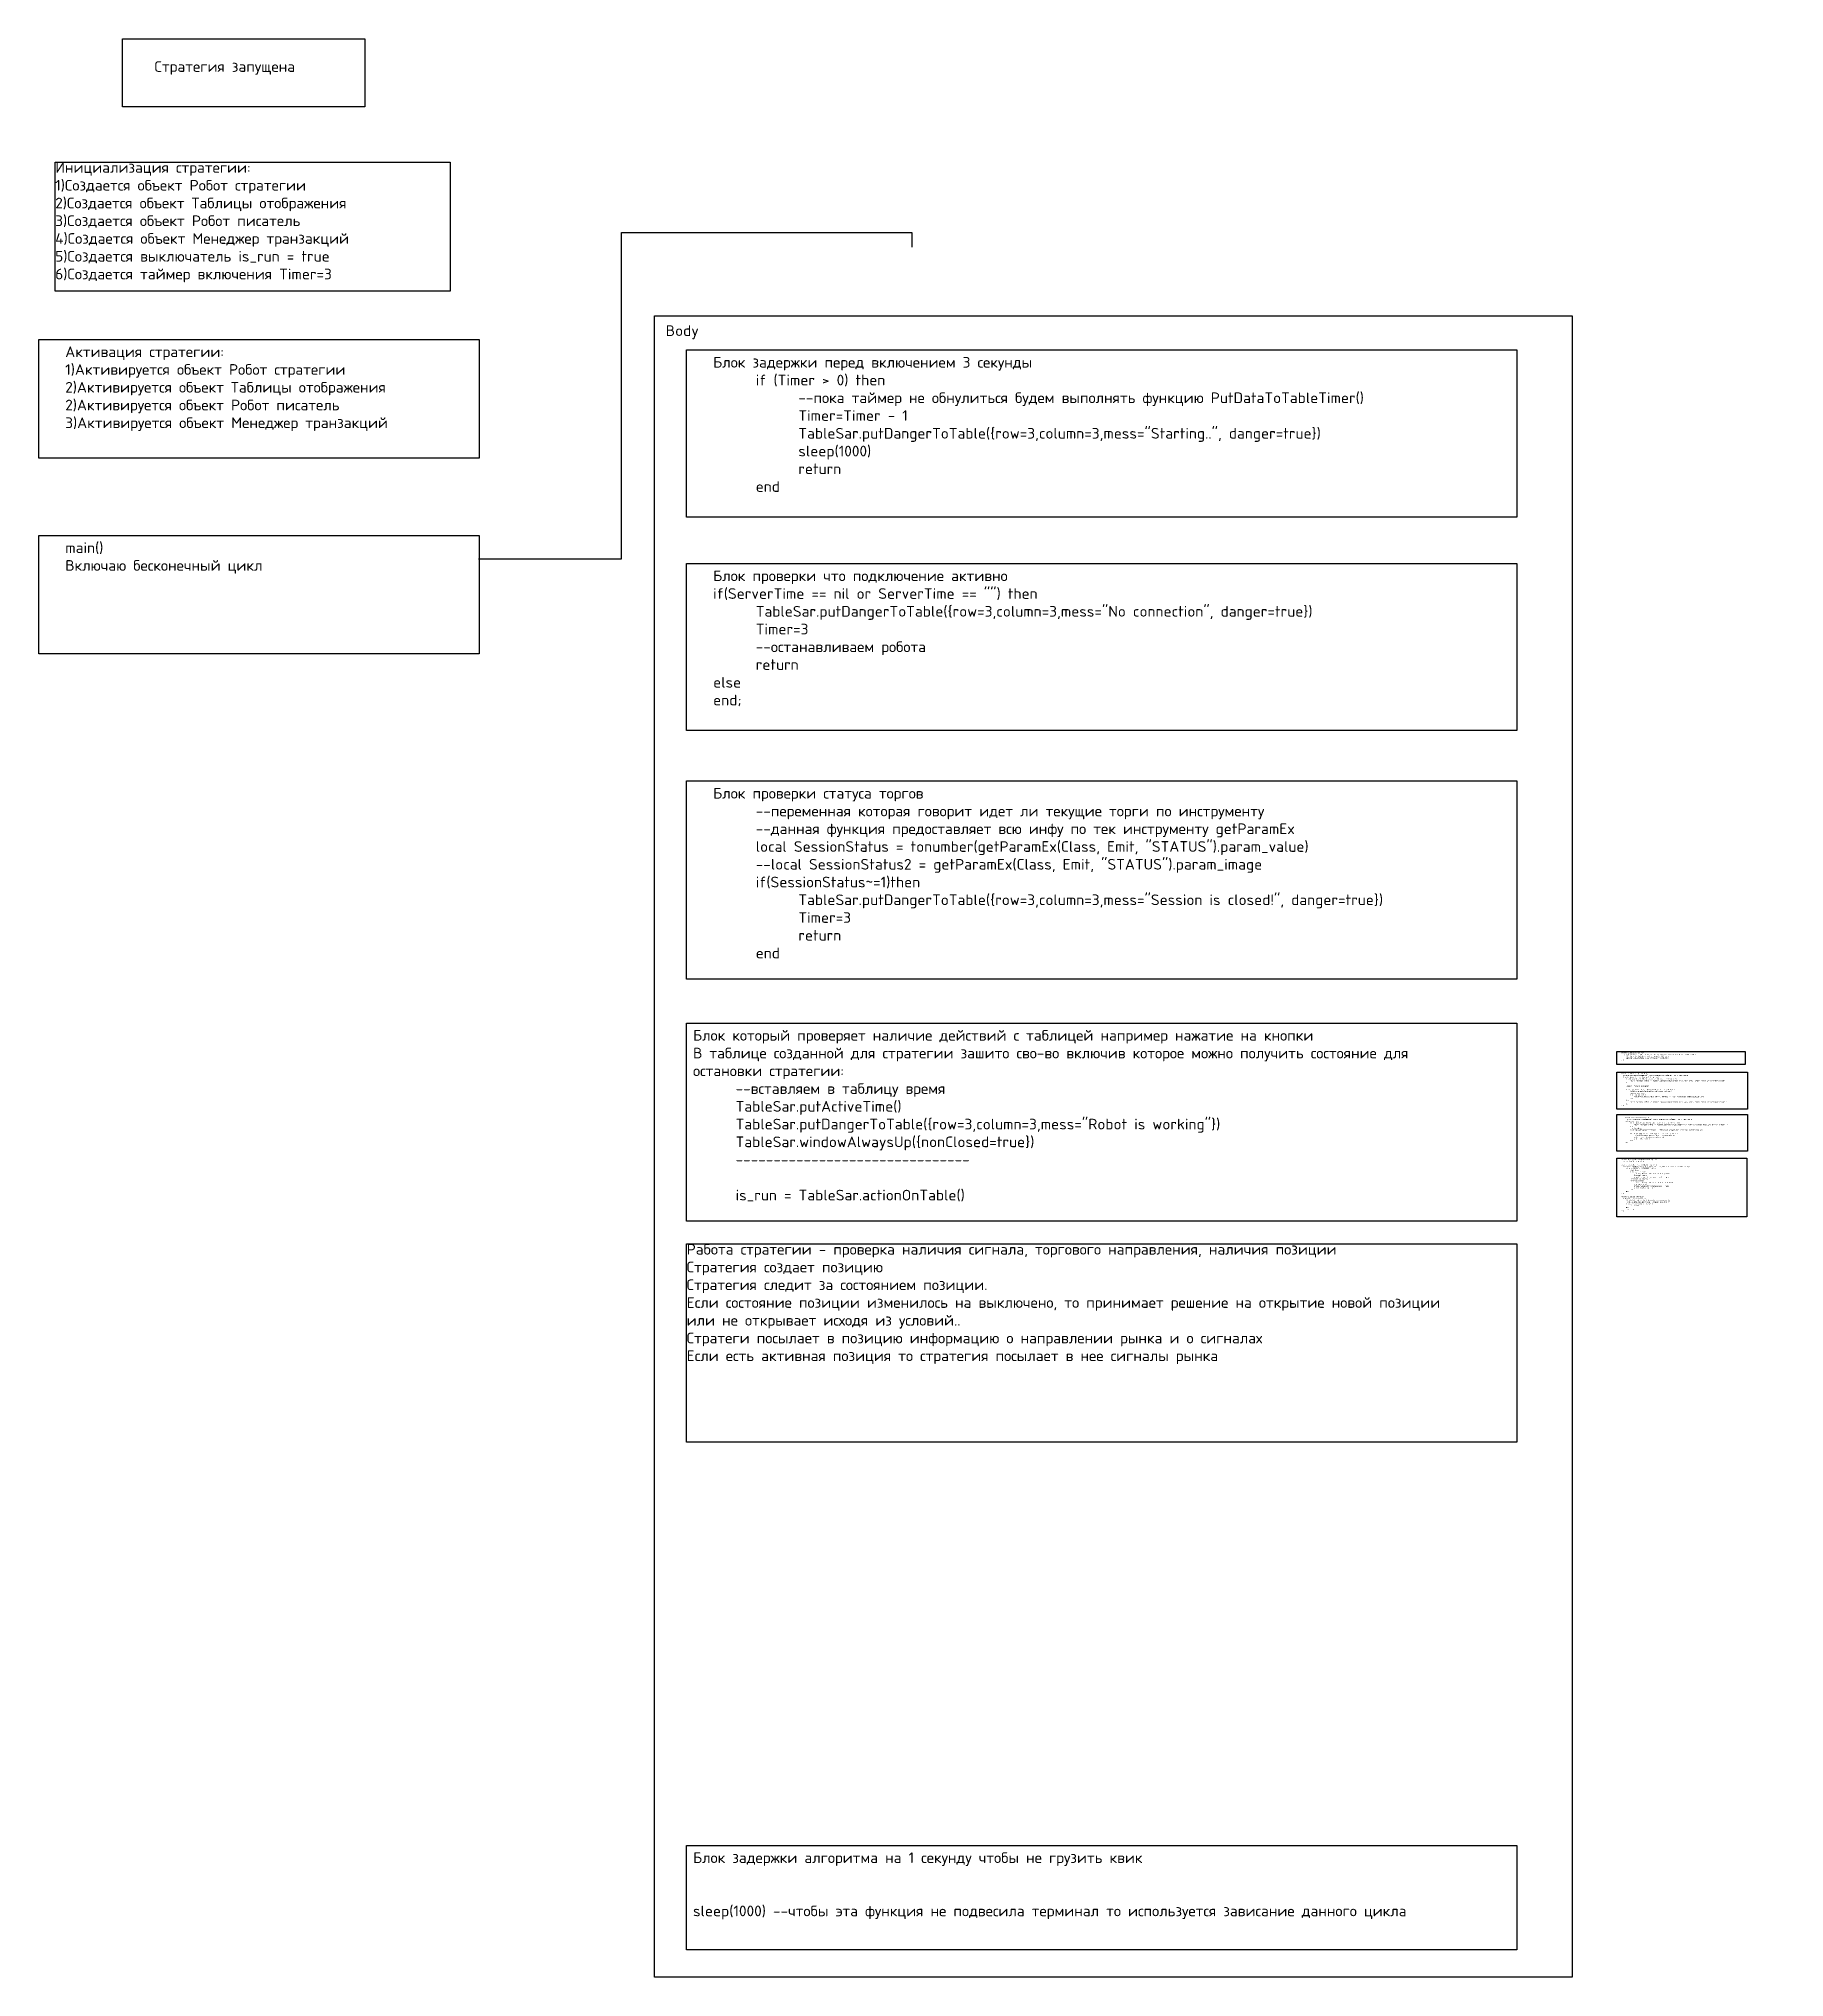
# Model space of a CAD drawing. Header units: metres. Extents: x 5387 to 32417, y 4252 to 8204.
# Drawn here: x 5387 to 7026, y 4526 to 6347 of the extents above; entities that cross this region are included whole.
import ezdxf

# ---------------------------------------------------------------- set-up
doc = ezdxf.new("R2010")
doc.units = ezdxf.units.M
doc.styles.get("Standard").update_dxf_attribs({"font": 'simplex.shx'})

msp = doc.modelspace()

# ---------------------------------------------------------------- texts
at = {"attachment_point": 1}
for s, width, gutter_width, heights, insert, char_height in [('Стратегия запущена', 613, 1, [0], (5495.4, 6325.6), 10), ('Инициализация стратегии:\\P1)Создается объект Робот стратегии\\P2)Создается объект Таблицы отображения\\P3)Создается объект Робот писатель\\P4)Создается объект Менеджер транзакций\\P5)Создается выключатель is_run = true\\P6)Создается таймер включения Timer=3', 361.454, 1, [0], (5402.2, 6230.8), 10), ('Body', 9.343, 1, [0], (5975.5, 6077.6), 10), ('Активация стратегии:\\P1)Активируется объект Робот стратегии\\P2)Активируется объект Таблицы отображения\\P2)Активируется объект Робот писатель\\P3)Активируется объект Менеджер транзакций', 378.896, 1, [0], (5411.6, 6057.8), 10), ('Блок задержки перед включением 3 секунды  \\P^Iif (Timer > 0) then\\P^I^I--пока таймер не обнулиться будем выполнять функцию PutDataToTableTimer()\\P^I^ITimer=Timer - 1\\P^I^ITableSar.putDangerToTable(\\{row=3,column=3,mess="Starting..", danger=true\\})\\P^I^Isleep(1000)\\P^I^Ireturn\\P^Iend', 754.622, 1, [0], (6020.1, 6047.9), 10), ('main()\\PВключаю бесконечный цикл', 388.789, 1, [0], (5411.6, 5873.8), 10), ('Блок проверки что подключение активно  \\Pif(ServerTime == nil or ServerTime == "") then\\P^ITableSar.putDangerToTable(\\{row=3,column=3,mess="No connection", danger=true\\})\\P^ITimer=3\\P^I--останавливаем робота\\P^Ireturn\\Pelse\\Pend;', 754.622, 1, [0], (6020.1, 5847.4), 10), ('Блок проверки статуса торгов \\P^I--переменная которая говорит идет ли текущие торги по инструменту\\P^I--данная функция предоставляет всю инфу по тек инструменту getParamEx\\P^Ilocal SessionStatus = tonumber(getParamEx(Class, Emit, "STATUS").param_value)\\P^I--local SessionStatus2 = getParamEx(Class, Emit, "STATUS").param_image\\P^Iif(SessionStatus~=1)then\\P^I^ITableSar.putDangerToTable(\\{row=3,column=3,mess="Session is closed!", danger=true\\})\\P^I^ITimer=3\\P^I^Ireturn^I\\P^Iend', 754.622, 1, [0], (6020.1, 5643.2), 10), ('Блок который проверяет наличие действий с таблицей например нажатие на кнопки\\PВ таблице созданной для стратегии зашито сво-во включив которое можно получить состояние для остановки стратегии:\\P^I--вставляем в таблицу время \\P^ITableSar.putActiveTime()\\P^ITableSar.putDangerToTable(\\{row=3,column=3,mess="Robot is working"\\})\\P^ITableSar.windowAlwaysUp(\\{nonClosed=true\\})\\P^I-------------------------------\\P^I\\P^Iis_run = TableSar.actionOnTable()', 773.587, 1, [0], (6001.2, 5415.9), 10), ('^Ifunction public:putActiveTime()^I^I\\P^I--функция обновляет время в таблице если есть связь с сервером иначе выводит сообщениеибке\\P^I^ISetCell(private.allocTable,1,2, getInfoParam("SERVERTIME"))\\P^I^ISetCell(private.allocTable,1,3, getInfoParam("TRADEDATE"))^I^I\\P^Iend', 113.586, 1, [0], (6869.3, 5395.1), 1), ('^Ifunction public:putDangerToTable()^I\\P^I--функция выводит подкрашенный текст в нужные поля таблицы - принимает массив\\P^I--\\{row=3, column=3, mess="Message", danger=true\\}\\P^I^Iif (string.lower(type(self)) ~= string.lower("table") and self ~=nil)then\\P^I^I^Ireturn  message("Необходимо подавать данные в виде словаря ключ-значение(\\{row=,column=,mess=\\}) для заполнения полей", 1)^I^I^I\\P^I^Iend\\P^I^I\\P^I^I_danger = false or self.danger\\P^I^I\\P^I^Iif (self.row ~= nil and self.column ~= nil and self.mess ~= nil)then\\P^I^I^ISetCell(private.allocTable,self.row,self.column, self.mess)\\P^I^I^I--подсветка строки\\P^I^I^Iif (_danger==true)then\\P^I^I^I^IHighlight(private.allocTable, self.row, QTABLE_NO_INDEX, RGB(0,20,255), RGB(255,255,255), 500)^I\\P^I^I^Iend\\P^I^Ielse\\P^I^I^Ireturn  message("Необходимо подавать данные в виде словаря ключ-значение(\\{row=,column=,mess=\\}) для заполнения полей", 1)\\P^I^Iend\\P^Iend', 120.01, 1, [0], (6869.3, 5375.5), 1), ('^Ifunction public:windowAlwaysUp()\\P^I--функция выводит подкрашенный текст в нужные поля таблицы - принимает массив\\P^I--\\{nonClosed=true\\}^I\\P^I^Iif (string.lower(type(self)) ~= string.lower("table") and self ~=nil)then\\P^I^I^Ireturn  message("Необходимо подавать данные в виде словаря ключ-значение(\\{nonClosed=true\\}) для заполнения полей", 1)^I^I^I\\P^I^Iend\\P^I^I_nonClosed=true\\P^I^Iif (string.lower(type(self.nonClosed)) == string.lower("boolean"))then _nonClosed=self.nonClosed end\\P^I^I\\P^I^Iif (_nonClosed==true and IsWindowClosed(private.allocTable))then \\P^I^I^I--CreateWindow(private.allocTable) -- создаем таблицу\\P^I^I^Ipublic.initColumnTable(private.listColumns)\\P^I^I^Ipublic.putMainData(\\{\\})\\P^I^Iend^I\\P^Iend', 118.441, 1, [0], (6873, 5334.2), 1), ('^I--свойство остановки главного цикла скрипта\\P^Iprivate.workingMainLoop = true\\P\\P^Ilocal func_on_cell = function(tableID, msg, X, Y)\\P^I--реализация функция обратного вызова для оповещения о нажатии на ячейки таблицы\\P^I^Iif(msg == QTABLE_LBUTTONDBLCLK)then\\P^I^I^Ilocal _mess = ""\\P^I^I^Iif (X==5 and Y==1)then\\P^I^I^I^I_mess = private.funcAddMessage("Робот работает!")\\P^I^I^I^Imessage(_mess, 1)\\P^I^I^I^Iprivate.messages[#private.messages+1] = _mess\\P^I^I^Ielseif(X==5 and Y==3)then^I^I^I^I\\P^I^I^I--кнопка остановки\\P^I^I^I^I_mess = private.funcAddMessage("Робот остановлен!")\\P^I^I^I^Imessage(_mess, 1)\\P^I^I^I^Iprivate.messages[#private.messages+1] = _mess\\P^I^I^I^Iprivate.stopMainLoop = false\\P^I^I^Iend^I^I^I\\P^I^Iend^I^I^I^I^I\\P^Iend\\P^I\\P^Ifunction public:actionOnTable()^I\\P^I--действия с ячейками таблицы\\P^I^ISetTableNotificationCallback(private.allocTable, func_on_cell)\\P^I^I--если нажата клавиша отсановки останавливаю спкрипт\\P^I^Iif (private.stopMainLoop == false) then\\P^I^I^Ireturn false\\P^I^Iend^I^I\\P^I^Ireturn true\\P^Iend', 121.546, 1, [0], (6869.3, 5294.9), 1), ('Работа стратегии - проверка наличия сигнала, торгового направления, наличия позиции\\P\\pxt73;Стратегия создает позицию\\PСтратегия следит за состоянием позиции.\\PЕсли состояние позиции изменилось на выключено, то принимает решение на открытие новой позиции или не открывает исходя из условий..\\PСтратеги посылает в позицию информацию о направлении рынка и о сигналах\\PЕсли есть активная позиция то стратегия посылает в нее сигналы рынка', 779.52, 201, [165.4], (5995.2, 5215), 10), ('Блок задержки алгоритма на 1 секунду чтобы не грузить квик\\P\\P\\Psleep(1000) --чтобы эта функция не подвесила терминал то используется зависание данного цикла', 773.587, 1, [0], (6001.2, 4643.7), 10)]:
    msp.add_mtext_dynamic_manual_height_columns(s, width=width, gutter_width=gutter_width, heights=heights, dxfattribs=dict(at, insert=insert, char_height=char_height))

# ---------------------------------------------------------------- linework, layer by layer
for points in [[(5465.4, 6346.7), (5693.1, 6346.7), (5693.1, 6282.9), (5465.4, 6282.9)], [(5402.2, 6230.8), (5773.1, 6230.8), (5773.1, 6109.8), (5402.2, 6109.8)], [(5965, 6086.5), (6826.9, 6086.5), (6826.9, 4526.4), (5965, 4526.4)], [(5386.7, 6064.3), (5800.4, 6064.3), (5800.4, 5952.9), (5386.7, 5952.9)], [(5995.2, 6054.5), (6774.8, 6054.5), (6774.8, 5897.6), (5995.2, 5897.6)], [(5386.7, 5880.4), (5800.4, 5880.4), (5800.4, 5769), (5386.7, 5769)], [(5995.2, 5854), (6774.8, 5854), (6774.8, 5697.1), (5995.2, 5697.1)], [(5995.2, 5649.8), (6774.8, 5649.8), (6774.8, 5463.7), (5995.2, 5463.7)], [(5995.2, 5422.4), (6774.8, 5422.4), (6774.8, 5236.4), (5995.2, 5236.4)], [(6868.7, 5395.8), (6989.4, 5395.8), (6989.4, 5383.4), (6868.7, 5383.4)], [(6868.7, 5376.2), (6991.5, 5376.2), (6991.5, 5341.5), (6868.7, 5341.5)], [(6868.7, 5336.7), (6991.5, 5336.7), (6991.5, 5302), (6868.7, 5302)], [(6868.7, 5295.5), (6990.9, 5295.5), (6990.9, 5240.4), (6868.7, 5240.4)], [(5995.2, 5215), (6774.8, 5215), (6774.8, 5029), (5995.2, 5029)], [(5995.2, 4650.2), (6774.8, 4650.2), (6774.8, 4552.2), (5995.2, 4552.2)]]:
    msp.add_lwpolyline(points, close=True)
at = {"flags": 128}
for points in [[(5574, 6239.8, 0, 10, 0), (5574, 6259.8, 0, 0, 0), (5574, 6278.5, 0, 0, 0)], [(6206.7, 6101.5, 0, 10, 0), (6206.7, 6121.6, 0, 0, 0), (6206.7, 6151.1, 0, 0, 0)], [(5582.4, 6072.2, 0, 10, 0), (5582.4, 6092.3, 0, 0, 0), (5582.4, 6111, 0, 0, 0)], [(5582.4, 5889.1, 0, 10, 0), (5582.4, 5909.1, 0, 0, 0), (5582.4, 5938.6, 0, 0, 0)], [(6414.7, 5855.9, 0, 10, 0), (6414.7, 5875.9, 0, 0, 0), (6414.7, 5896.7, 0, 0, 0)], [(6414.7, 5650.9, 0, 10, 0), (6414.7, 5670.9, 0, 0, 0), (6414.7, 5694.9, 0, 0, 0)], [(6414.7, 5423.6, 0, 10, 0), (6414.7, 5440.4, 0, 0, 0), (6414.7, 5461.4, 0, 0, 0)], [(6775, 5388.6, 0, 10, 0), (6804.9, 5388.6, 0, 0, 0), (6835.8, 5388.6, 10, 0, 0), (6868.5, 5388.6, 0, 0, 0)], [(6775, 5358.2, 0, 10, 0), (6804.9, 5358.2, 0, 0, 0), (6835.8, 5358.2, 10, 0, 0), (6868.5, 5358.2, 0, 0, 0)], [(6775, 5320.8, 0, 10, 0), (6804.9, 5320.8, 0, 0, 0), (6835.8, 5320.8, 10, 0, 0), (6868.5, 5320.8, 0, 0, 0)], [(6775, 5257, 0, 10, 0), (6804.9, 5257, 0, 0, 0), (6835.8, 5257, 10, 0, 0), (6868.5, 5257, 0, 0, 0)], [(7021.1, 5127.8, 0, 10, 0), (7004.2, 5127.8, 0, 0, 0), (6784.6, 5127.8, 0, 0, 0)], [(6414.7, 4652.6, 0, 10, 0), (6414.7, 4672.7, 0, 0, 0), (6414.7, 4696.6, 0, 0, 0)]]:
    msp.add_lwpolyline(points, format="xyseb", dxfattribs=at)
msp.add_lwpolyline([(5799.6, 5858.4), (5934, 5858.4), (5934, 6164.7), (6206.7, 6164.7), (6206.7, 6151.1)], dxfattribs=at)

msp.set_redraw_order([(e.dxf.handle, doc.entitydb.next_handle()) for e in msp.query("TEXT MTEXT ATTDEF DIMENSION ARC_DIMENSION")])  # texts and dimensions are drawn at this point

doc.saveas('drawing.dxf')
